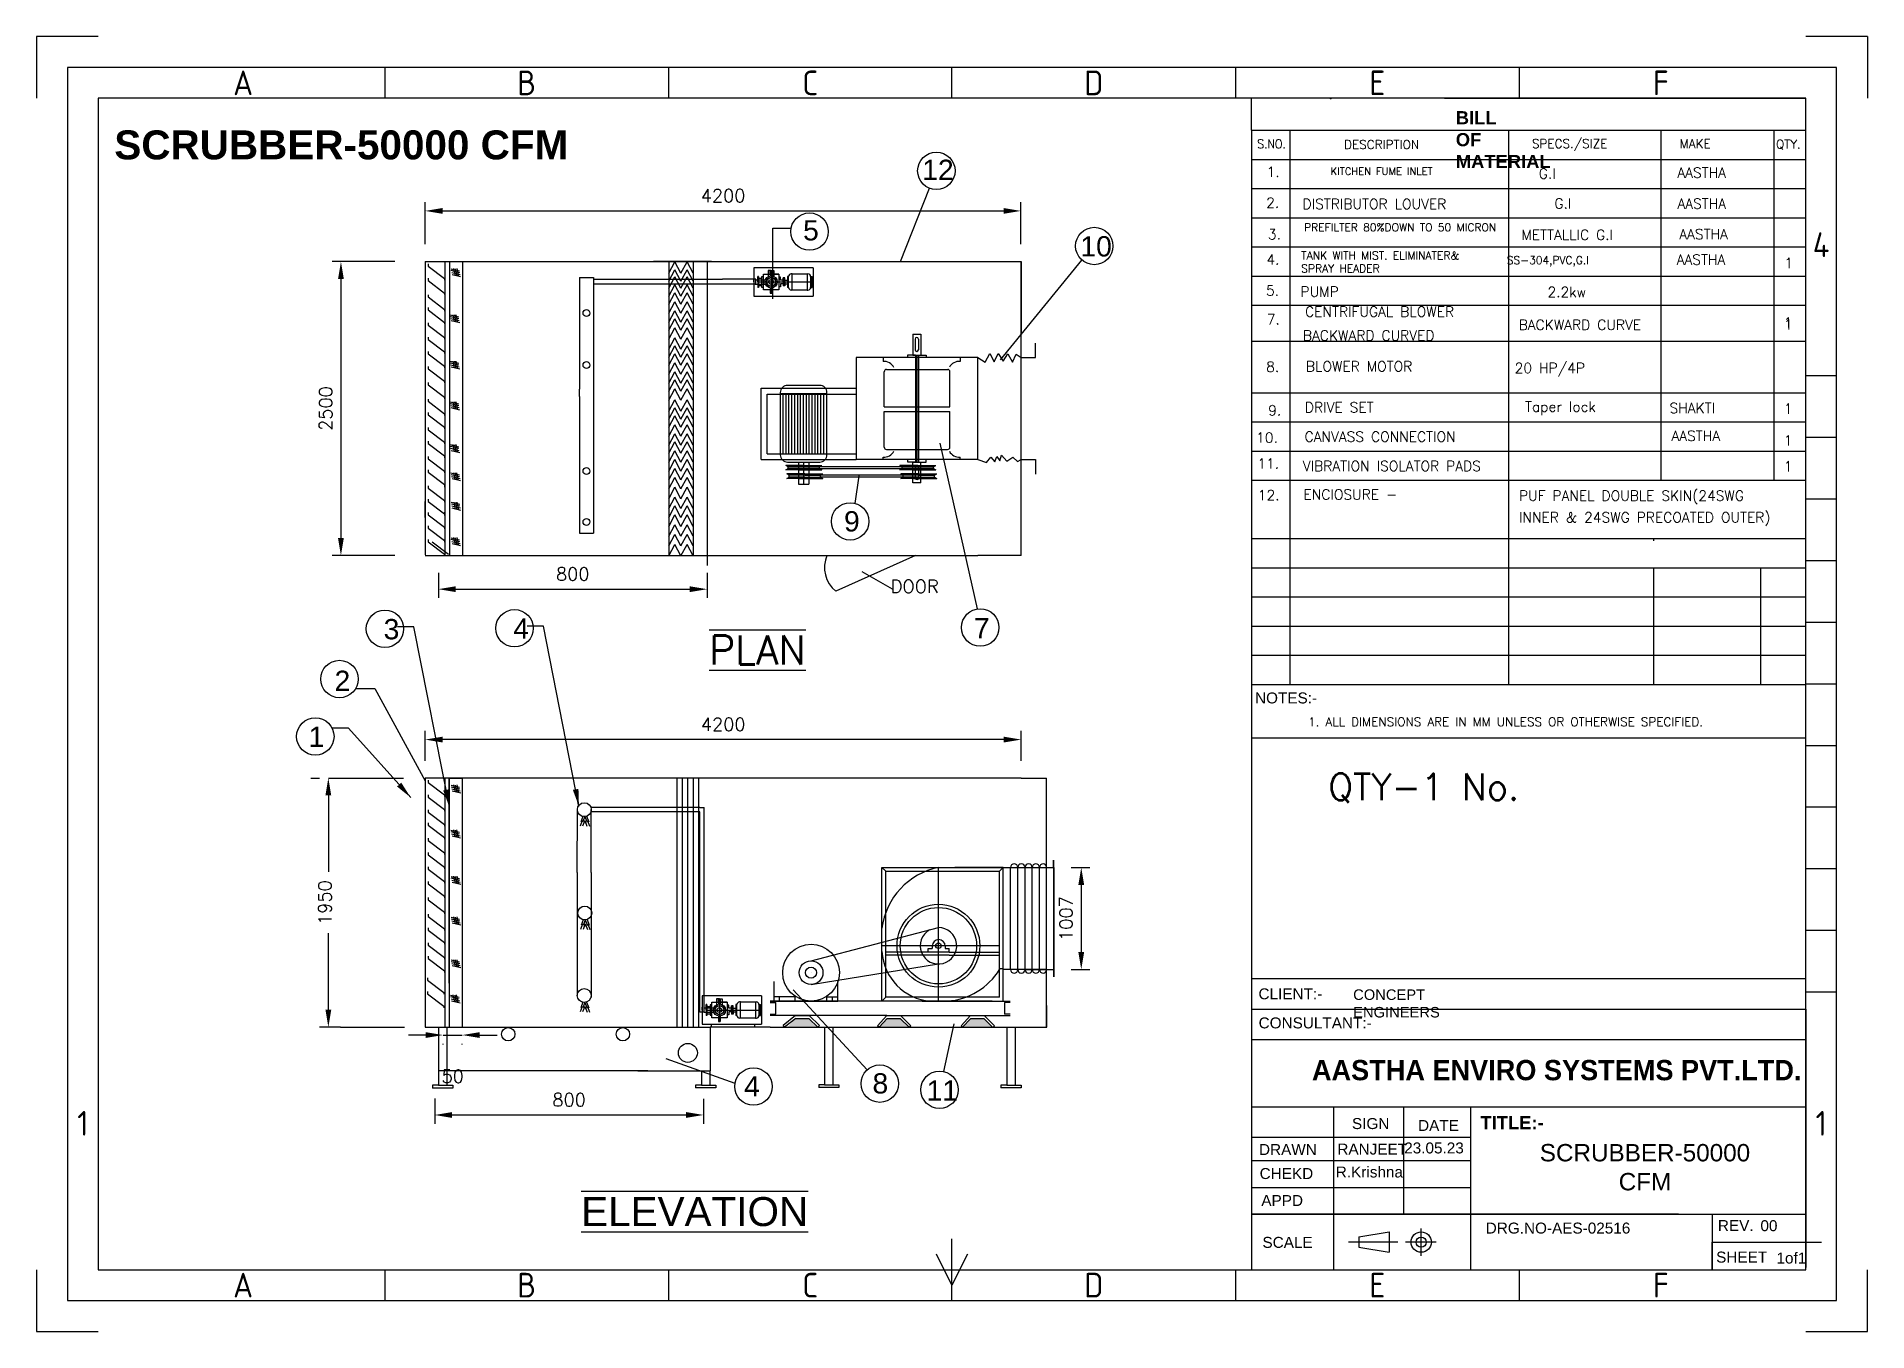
# Model space of a CAD drawing. Extents: x 40132 to 46456, y -234 to 4237.
import ezdxf
from ezdxf.enums import TextEntityAlignment as Align

# ---------------------------------------------------------------- set-up
doc = ezdxf.new("R2010")
doc.units = 0
doc.header["$LTSCALE"] = 5
doc.header["$PDMODE"] = 3
doc.layers.get('0').update_dxf_attribs({"linetype": 'CONTINUOUS'})
doc.layers.get('DEFPOINTS').update_dxf_attribs({"linetype": 'CONTINUOUS'})
doc.layers.add('TEXT', color=5, linetype='CONTINUOUS')
doc.styles.add('BAUHAUS', font='')
doc.styles.add('ISOCP', font='isocp.shx')
doc.styles.add('ROMANS', font='romans.shx', dxfattribs={"width": 0.85, "height": 75})
doc.styles.get("Standard").update_dxf_attribs({"font": 'romans.shx', "height": 45})
doc.styles.get('BAUHAUS').set_extended_font_data('Bauhaus Md BT', bold=True)
doc.dimstyles.get("Standard").update_dxf_attribs({"dimscale": 30, "dimtxt": 2, "dimasz": 1, "dimexe": 0.5, "dimexo": 0.5, "dimgap": 0.2, "dimtad": 1, "dimdec": 0, "dimdsep": 46, "dimtxsty": 'Standard', "dimcen": 2.5, "dimadec": 0, "dimazin": 0, "dimtfac": 1, "dimtdec": 0, "dimtmove": 2, "dimatfit": 3, "dimfxl": 1, "dimtolj": 1, "dimtzin": 0, "dimarcsym": 0})

msp = doc.modelspace()

# ---------------------------------------------------------------- texts
at = {"color": 0, "style": 'ISOCP'}
for s, p in [('A', (40845.3, 4077.1)), ('B', (41824.7, 4077.1)), ('C', (42804.1, 4077.1)), ('D', (43783.5, 4077.1)), ('E', (44762.9, 4077.1)), ('F', (45742.3, 4077.1)), ('4', (46295.9, 3518.2)), ('1', (40291.7, 484.1)), ('1', (46295.9, 484.1)), ('A', (40845.3, -74.8)), ('B', (41824.7, -74.8)), ('C', (42804.1, -74.8)), ('D', (43783.5, -74.8)), ('E', (44762.9, -74.8)), ('F', (45742.3, -74.8))]:
    msp.add_text(s, height=85.2, dxfattribs=at).set_placement(p, align=Align.MIDDLE)
at = {"color": 0, "width": 0.9}
msp.add_text('S.NO.', height=30.4, dxfattribs=at).set_placement((44348.2, 3851))
at = {"color": 0}
for s, height, p in [('DESCRIPTION', 30.399, (44648.1, 3848.9)), (' SPECS./SIZE', 30.399, (45276.1, 3852)), ('MAKE', 30.4, (45807.5, 3851.9)), ('QTY.', 30.4, (46139.8, 3850.2)), ('SS-304,PVC,G.I', 27, (45210.5, 3451.4)), ('%%U%%OPLAN', 100, (42454.8, 2068.7)), ('1. ALL DIMENSIONS ARE IN MM UNLESS OR OTHERWISE SPECIFIED.', 30.399, (44524.1, 1855.3)), ('QTY-1 No.', 91.2, (44593.2, 1600.5))]:
    msp.add_text(s, height=height, dxfattribs=at).set_placement(p)
at = {"color": 0, "ltscale": 150, "insert": (44600.2, 4023.8), "char_height": 2.366, "width": 1642.521, "attachment_point": 1, "style": 'ROMANS'}
msp.add_mtext('\\pt3450;ED ', dxfattribs=at)
at = {"color": 0}
for s, insert, char_height, width, attachment_point in [('{\\fArial|b1|i0|c0|p34;BILL OF MATERIAL}', (45033.9, 3979.4), 45.422, 0.382, 1), ('{\\fArial|b0|i0|c0|p34;12}', (43190.8, 3811.8), 70, 31.72, 1), ('{\\fArial|b0|i0|c0|p34;5}', (42779.4, 3602.9), 70, 31.72, 1), ('{\\fArial|b0|i0|c0|p34;10}', (43737.2, 3547.6), 70, 31.72, 1), ('{\\fArial|b0|i0|c0|p34;9}', (42920.8, 2598), 70, 31.72, 1), ('DOOR', (43082, 2338.2), 45, 232.878, 4), ('{\\fArial|b0|i0|c0|p34;3}', (41330.6, 2225.5), 70, 31.72, 1), ('{\\fArial|b0|i0|c0|p34;4}', (41778.3, 2227.4), 70, 31.72, 1), ('{\\fArial|b0|i0|c0|p34;7}', (43369.4, 2228.9), 70, 31.72, 1), ('{\\fArial|b0|i0|c0|p34;2}', (41161.1, 2047.2), 70, 31.72, 1), ('{\\fArial|b0|i0|c0|p34;NOTES:-}', (44340.5, 1971.9), 37.852, 0.382, 1), ('{\\fArial|b0|i0|c0|p34;1}', (41071.7, 1854.1), 70, 31.72, 1), ('{\\fArial|b0|i0|c0|p34;CLIENT:-}', (44352.5, 950.1), 37.852, 0.382, 1), ('{\\fArial|b0|i0|c0|p34;CONCEPT ENGINEERS}', (44679.5, 946.5), 36.374, 0.368, 1), ('{\\fArial|b0|i0|c0|p34;CONSULTANT:-}', (44352.9, 849.7), 37.852, 0.382, 1), ('{\\fArial|b0|i0|c0|p34;4}', (42575.6, 646.8), 70, 31.72, 1), ('{\\fArial|b0|i0|c0|p34;8}', (43019.2, 657.1), 70, 31.72, 1), ('{\\fArial|b0|i0|c0|p34;11}', (43205.9, 632.4), 70, 31.72, 1), ('{\\fArial|b1|i0|c0|p34;TITLE:-}', (45119.1, 509.1), 45.422, 0.382, 1), ('{\\fArial|b0|i0|c0|p34;SIGN}', (44675.3, 502.1), 37.852, 0.382, 1), ('{\\fArial|b0|i0|c0|p34;DATE}', (44903.7, 495.5), 37.852, 0.382, 1), ('{\\fArial|b0|i0|c0|p34;DRAWN}', (44354.2, 412.5), 37.852, 0.382, 1), ('{\\fArial|b0|i0|c0|p34;RANJEET}', (44624.9, 413.9), 37.852, 188.433, 1), ('{\\fArial|b0|i0|c0|p34;23.05.23}', (44855.8, 417.9), 37.852, 0.382, 1), ('{\\fArial|b0|i0|c0|p34;SCRUBBER-50000 CFM}', (45687.4, 412.6), 60, 0.382, 2), ('{\\fArial|b0|i0|c0|p34;CHEKD}', (44356.4, 329.5), 37.852, 0.382, 1), ('{\\fArial|b0|i0|c0|p34;R.Krishna}', (44619.4, 334.9), 37.852, 0.382, 1), ('{\\fArial|b0|i0|c0|p34;\\L\\OELEVATION}', (42405, 178.6), 100, 1415.12, 5), ('{\\fArial|b0|i0|c0|p34;APPD}', (44362.3, 236.4), 37.852, 0.382, 1), ('{\\fArial|b0|i0|c0|p34;DRG.NO-AES-02516}', (45137.3, 141.2), 37.852, 0.382, 1), ('{\\fArial|b0|i0|c0|p34;REV.}', (45939.2, 150), 37.852, 0.382, 1), ('{\\fArial|b0|i0|c0|p34;  00}', (46086.2, 149.5), 37.852, 0.382, 1), ('{\\fArial|b0|i0|c0|p34;SCALE}', (44366.2, 91.8), 37.852, 0.382, 1), ('{\\fArial|b0|i0|c0|p34;SHEET\\Fromans|c0; }', (45933.2, 41), 37.852, 0.382, 1), ('{\\fArial|b0|i0|c0|p34;1of1 }', (46141.6, 37.8), 37.852, 0.382, 1)]:
    msp.add_mtext(s, dxfattribs=dict(at, insert=insert, char_height=char_height, width=width, attachment_point=attachment_point))
at = {"color": 0, "insert": (41184.4, 3912.9), "char_height": 100, "attachment_point": 2}
msp.add_mtext('{\\fArial|b1|i0|c0|p34;SCRUBBER-50000 CFM}', dxfattribs=at)
at = {"color": 0, "char_height": 27, "attachment_point": 1}
for s, insert in [('PREFILTER 80%DOWN TO 50 MICRON', (44510.4, 3591.6)), ('TANK WITH MIST. ELIMINATER& SPRAY HEADER', (44500.3, 3494.5))]:
    msp.add_mtext_dynamic_manual_height_columns(s, width=731.082, gutter_width=225, heights=[0], dxfattribs=dict(at, insert=insert))
at = {"color": 0, "insert": (45382.6, 667.3), "char_height": 70.025, "width": 1595.657, "attachment_point": 5, "style": 'BAUHAUS'}
msp.add_mtext('AASTHA ENVIRO SYSTEMS PVT.LTD.', dxfattribs=at)
at = {"layer": 'TEXT', "color": 0}
for s, height, p in [('1.', 35, (44380.4, 3752.4)), (' KITCHEN FUME INLET ', 25.2, (44584.6, 3759.1)), (' G.I', 35, (45296.7, 3746.2)), ('AASTHA', 35, (45799.3, 3749.6)), ('2.', 35, (44379.1, 3645.6)), ('DISTRIBUTOR LOUVER', 35, (44504.7, 3641.2)), ('G.I', 35, (45374.7, 3643.2)), ('AASTHA', 35, (45799.6, 3642.5)), ('3.', 35, (44385, 3536.5)), ('METTALLIC G.I', 35, (45260.6, 3534.9)), ('AASTHA', 35, (45805.8, 3537.3)), ('4.', 35, (44379.9, 3449.7)), ('AASTHA', 35, (45796.7, 3449.2)), ('1', 35, (46168.4, 3437.4)), ('5.', 35, (44378.5, 3342.4)), ('PUMP', 35, (44497.6, 3338.4)), ('2.2kw', 35, (45350.8, 3337.2)), ('CENTRIFUGAL BLOWER ', 35, (44513.5, 3269.6)), ('7.', 35, (44381, 3242.8)), ('BACKWARD CURVE ', 35, (45251, 3223.9)), ('1', 35, (46167.1, 3231.9)), ('1', 35, (46167.8, 3225.1)), ('BACKWARD CURVED ', 35, (44505.8, 3187.2)), ('8.', 35, (44379, 3079.1)), ('BLOWER MOTOR', 35, (44516.3, 3080.6)), ('20 HP/4P ', 35, (45237.4, 3074.8)), ('DRIVE SET', 35, (44512.8, 2939.2)), ('Taper lock ', 35, (45273.1, 2941.3)), ('9.', 35, (44386.1, 2928.5)), ('SHAKTI  ', 35, (45772.1, 2936.6)), ('1', 35, (46166.8, 2934.4)), ('10.', 35, (44344.5, 2834.6)), ('CANVASS CONNECTION', 35, (44511.5, 2837.8)), ('AASTHA', 35, (45778.9, 2840.4)), ('1', 35, (46166.2, 2824.8)), ('11.', 35, (44348.8, 2745.2)), ('VIBRATION ISOLATOR PADS', 35, (44505.6, 2736.4)), ('1', 35, (46166.1, 2735.4)), ('12.', 35, (44350.1, 2635.6)), ('ENCIOSURE -', 35, (44508, 2638)), ('PUF PANEL DOUBLE SKIN(24SWG ', 35, (45252.3, 2634)), ('INNER & 24SWG PRECOATED OUTER) ', 35, (45252.3, 2559.1))]:
    msp.add_text(s, height=height, dxfattribs=at).set_placement(p)

# ---------------------------------------------------------------- blocks, each defined once
blk = doc.blocks.new('*D42')
at = {"color": 0, "lineweight": -2, "transparency": 16777216}
for p, q in [((41079.7, 1676.4), (41109.7, 1676.4)), ((41139.7, 1616.4), (41139.7, 1352.5)), ((41139.7, 876.4), (41139.7, 1140.4)), ((41181.1, 816.4), (41109.7, 816.4))]:
    blk.add_line(p, q, dxfattribs=at)
at = {"color": 0, "transparency": 16777216}
for points in [[(41129.7, 1616.4), (41149.7, 1616.4), (41139.7, 1676.4)], [(41129.7, 876.4), (41149.7, 876.4), (41139.7, 816.4)]]:
    blk.add_solid(points, dxfattribs=at)
at = {"layer": 'DEFPOINTS', "color": 0, "transparency": 16777216}
for p in [(41139.7, 1676.4), (41139.7, 1676.4), (41241.1, 816.4)]:
    blk.add_point(p, dxfattribs=at)
at = {"color": 0, "transparency": 16777216, "insert": (41127.7, 1246.4), "char_height": 45, "attachment_point": 5, "rotation": 90}
blk.add_mtext('\\A1;1950', dxfattribs=at)
blk = doc.blocks.new('*D43')
at = {"color": 0, "lineweight": -2, "transparency": 16777216}
for p, q in [((41369, 3459.8), (41153.2, 3459.8)), ((41183.2, 3399.8), (41183.2, 2504.9)), ((41369, 2444.9), (41153.2, 2444.9))]:
    blk.add_line(p, q, dxfattribs=at)
at = {"color": 0, "transparency": 16777216}
for points in [[(41173.2, 3399.8), (41193.2, 3399.8), (41183.2, 3459.8)], [(41173.2, 2504.9), (41193.2, 2504.9), (41183.2, 2444.9)]]:
    blk.add_solid(points, dxfattribs=at)
at = {"layer": 'DEFPOINTS', "color": 0, "transparency": 16777216}
for p in [(41429, 3459.8), (41183.2, 2444.9), (41429, 2444.9)]:
    blk.add_point(p, dxfattribs=at)
at = {"color": 0, "transparency": 16777216, "insert": (41130.7, 2952.4), "char_height": 45, "attachment_point": 5, "rotation": 90}
blk.add_mtext('\\A1;2500', dxfattribs=at)
blk = doc.blocks.new('*D44')
at = {"color": 0, "lineweight": -2, "transparency": 16777216}
for p, q in [((41474.3, 3519.8), (41474.3, 3664.9)), ((41534.3, 3634.9), (43471.9, 3634.9)), ((43531.9, 3519.8), (43531.9, 3664.9))]:
    blk.add_line(p, q, dxfattribs=at)
at = {"color": 0, "transparency": 16777216}
for points in [[(41534.3, 3644.9), (41534.3, 3624.9), (41474.3, 3634.9)], [(43471.9, 3644.9), (43471.9, 3624.9), (43531.9, 3634.9)]]:
    blk.add_solid(points, dxfattribs=at)
at = {"layer": 'DEFPOINTS', "color": 0, "transparency": 16777216}
for p in [(43531.9, 3634.9), (41474.3, 3459.8), (43531.9, 3459.8)]:
    blk.add_point(p, dxfattribs=at)
at = {"color": 0, "transparency": 16777216, "insert": (42503.1, 3687.4), "char_height": 45, "attachment_point": 5}
blk.add_mtext('\\A1;4200', dxfattribs=at)
blk = doc.blocks.new('*D45')
at = {"color": 0, "lineweight": -2, "transparency": 16777216}
for p, q in [((41519.6, 2384.9), (41519.6, 2298.6)), ((42448.2, 2384.8), (42448.2, 2298.6)), ((41579.6, 2328.6), (42388.2, 2328.6))]:
    blk.add_line(p, q, dxfattribs=at)
at = {"color": 0, "transparency": 16777216}
for points in [[(41579.6, 2338.6), (41579.6, 2318.6), (41519.6, 2328.6)], [(42388.2, 2338.6), (42388.2, 2318.6), (42448.2, 2328.6)]]:
    blk.add_solid(points, dxfattribs=at)
at = {"layer": 'DEFPOINTS', "color": 0, "transparency": 16777216}
for p in [(41519.6, 2444.9), (42448.2, 2444.8), (42448.2, 2328.6)]:
    blk.add_point(p, dxfattribs=at)
at = {"color": 0, "transparency": 16777216, "insert": (41983.9, 2381.1), "char_height": 45, "attachment_point": 5}
blk.add_mtext('\\A1;800', dxfattribs=at)
blk = doc.blocks.new('*D46')
at = {"color": 0, "lineweight": -2, "transparency": 16777216}
for p, q in [((41476, 788.8), (41416, 788.8)), ((41536, 788.8), (41602.3, 788.8)), ((41536, 756.4), (41536, 758.8)), ((41602.3, 756.4), (41602.3, 758.8)), ((41662.3, 788.8), (41722.3, 788.8))]:
    blk.add_line(p, q, dxfattribs=at)
at = {"color": 0, "transparency": 16777216}
for points in [[(41476, 798.8), (41476, 778.8), (41536, 788.8)], [(41662.3, 798.8), (41662.3, 778.8), (41602.3, 788.8)]]:
    blk.add_solid(points, dxfattribs=at)
at = {"layer": 'DEFPOINTS', "color": 0, "transparency": 16777216}
for p in [(41536, 816.4), (41602.3, 816.4), (41602.3, 788.8)]:
    blk.add_point(p, dxfattribs=at)
at = {"color": 0, "transparency": 16777216, "insert": (41569.2, 646.3), "char_height": 45, "attachment_point": 5}
blk.add_mtext('\\A1;50', dxfattribs=at)
blk = doc.blocks.new('*D49')
at = {"color": 0, "lineweight": -2, "transparency": 16777216}
for p, q in [((41474.3, 1736.4), (41474.3, 1839.2)), ((43532.8, 1736.4), (43532.8, 1839.2)), ((43472.8, 1809.2), (41534.3, 1809.2))]:
    blk.add_line(p, q, dxfattribs=at)
at = {"color": 0, "transparency": 16777216}
for points in [[(41534.3, 1819.2), (41534.3, 1799.2), (41474.3, 1809.2)], [(43472.8, 1819.2), (43472.8, 1799.2), (43532.8, 1809.2)]]:
    blk.add_solid(points, dxfattribs=at)
at = {"layer": 'DEFPOINTS', "color": 0, "transparency": 16777216}
for p in [(41474.3, 1809.2), (41474.3, 1676.4), (43532.8, 1676.4)]:
    blk.add_point(p, dxfattribs=at)
at = {"color": 0, "transparency": 16777216, "insert": (42503.5, 1861.7), "char_height": 45, "attachment_point": 5}
blk.add_mtext('\\A1;4200', dxfattribs=at)
blk = doc.blocks.new('*D50')
at = {"color": 0, "lineweight": -2, "transparency": 16777216}
for p, q in [((41507, 569.2), (41507, 482.8)), ((41567, 512.8), (42375.6, 512.8)), ((42435.6, 569), (42435.6, 482.8))]:
    blk.add_line(p, q, dxfattribs=at)
at = {"color": 0, "transparency": 16777216}
for points in [[(41567, 522.8), (41567, 502.8), (41507, 512.8)], [(42375.6, 522.8), (42375.6, 502.8), (42435.6, 512.8)]]:
    blk.add_solid(points, dxfattribs=at)
at = {"layer": 'DEFPOINTS', "color": 0, "transparency": 16777216}
for p in [(41507, 629.2), (42435.6, 629), (42435.6, 512.8)]:
    blk.add_point(p, dxfattribs=at)
at = {"color": 0, "transparency": 16777216, "insert": (41971.3, 565.3), "char_height": 45, "attachment_point": 5}
blk.add_mtext('\\A1;800', dxfattribs=at)
blk = doc.blocks.new('*D51')
at = {"color": 0, "lineweight": -2, "transparency": 16777216}
for p, q in [((43706, 1367.3), (43770.2, 1367.3)), ((43740.2, 1307.3), (43740.2, 1075.3)), ((43706, 1015.3), (43770.2, 1015.3))]:
    blk.add_line(p, q, dxfattribs=at)
at = {"color": 0, "transparency": 16777216}
for points in [[(43730.2, 1307.3), (43750.2, 1307.3), (43740.2, 1367.3)], [(43730.2, 1075.3), (43750.2, 1075.3), (43740.2, 1015.3)]]:
    blk.add_solid(points, dxfattribs=at)
at = {"layer": 'DEFPOINTS', "color": 0, "transparency": 16777216}
for p in [(43646, 1367.3), (43646, 1015.3), (43740.2, 1015.3)]:
    blk.add_point(p, dxfattribs=at)
at = {"color": 0, "transparency": 16777216, "insert": (43687.7, 1191.3), "char_height": 45, "attachment_point": 5, "rotation": 90}
blk.add_mtext('\\A1;1007', dxfattribs=at)

# ---------------------------------------------------------------- dimensions: what is measured, and where the dimension line sits
at = {"color": 0}
for base, p1, p2, text, picture, middle in [((43531.9, 3634.9), (41474.3, 3459.8), (43531.9, 3459.8), '4200', '*D44', (42503.1, 3687.4)), ((42448.2, 2328.6), (41519.6, 2444.9), (42448.2, 2444.8), '800', '*D45', (41983.9, 2381.1)), ((41474.3, 1809.2), (43532.8, 1676.4), (41474.3, 1676.4), '4200', '*D49', (42503.5, 1861.7)), ((41602.3, 788.8), (41536, 816.4), (41602.3, 816.4), '50', '*D46', (41569.2, 646.3)), ((42435.6, 512.8), (41507, 629.2), (42435.6, 629), '800', '*D50', (41971.3, 565.3))]:
    dim = msp.add_linear_dim(base=base, p1=p1, p2=p2, text=text, dimstyle='Standard', override={"dimtxt": 150, "dimasz": 2, "dimexe": 1, "dimexo": 2, "dimgap": 1, "dimcen": 2}, dxfattribs=at)
    dim.commit()
    dim.dimension.update_dxf_attribs({"geometry": picture, "text_midpoint": middle})
for base, p1, p2, text, picture, middle in [((41183.2, 2444.9), (41429, 3459.8), (41429, 2444.9), '2500', '*D43', (41130.7, 2952.4)), ((43740.2, 1015.3), (43646, 1367.3), (43646, 1015.3), '1007', '*D51', (43687.7, 1191.3))]:
    dim = msp.add_linear_dim(base=base, p1=p1, p2=p2, angle=90, text=text, dimstyle='Standard', override={"dimtxt": 150, "dimasz": 2, "dimexe": 1, "dimexo": 2, "dimgap": 1, "dimcen": 2}, dxfattribs=at)
    dim.commit()
    dim.dimension.update_dxf_attribs({"geometry": picture, "text_midpoint": middle})
dim = msp.add_linear_dim(base=(41139.7, 1676.4), p1=(41241.1, 816.4), p2=(41139.7, 1676.4), angle=90, text='1950', dimstyle='Standard', override={"dimtxt": 150, "dimasz": 2, "dimexe": 1, "dimexo": 2, "dimgap": 1, "dimcen": 2}, dxfattribs=at)
dim.commit()
dim.dimension.update_dxf_attribs({"geometry": '*D42', "text_midpoint": (41127.7, 1246.4), "dimtype": 160})

# ---------------------------------------------------------------- hatches: boundary and pattern name
h = msp.add_hatch(color=0)
h.paths.add_polyline_path([(43403.7, 845.8), (43358.4, 845.8), (43330.1, 815.6), (43434.7, 815.6)])
h.paths.add_polyline_path([(43115.3, 845.8), (43070, 845.8), (43041.7, 815.6), (43146.3, 815.6)])
h.paths.add_polyline_path([(42799.3, 846.4), (42754, 846.4), (42725.7, 816.3), (42725.6, 815.6), (42830.9, 815.6)])

# ---------------------------------------------------------------- linework, layer by layer
at = {"color": 0}
for p, q in [((40132, 4236.8), (40132, 4023.8)), ((40345, 4236.8), (40132, 4236.8)), ((46455.6, 4236.8), (46242.7, 4236.8)), ((46455.6, 4236.8), (46455.6, 4023.8)), ((41335, 4130.3), (41335, 4023.8)), ((42314.4, 4130.3), (42314.4, 4023.8)), ((43293.8, 4023.8), (43293.8, 4130.3)), ((44273.2, 4130.3), (44273.2, 4023.8)), ((45252.6, 4130.3), (45252.6, 4023.8)), ((44328.6, 3913.3), (44328.6, 4023.8)), ((44328.6, 3913.3), (46242.7, 3913.3)), ((44328.6, 3913.3), (44328.6, -21.5)), ((44460.6, 3913.3), (44460.6, 1999.8)), ((45215.5, 3913.3), (45215.5, 1999.8)), ((45742.5, 3912), (45742.5, 2703.5)), ((46132.8, 3912.8), (46132.8, 2704.3)), ((44328.6, 3812.6), (46242.7, 3812.6)), ((43116, 3459.8), (43216.1, 3713.1)), ((44328.6, 3711.9), (46242.7, 3711.9)), ((44328.6, 3611.2), (46242.7, 3611.2)), ((42674.6, 3331.6), (42674.6, 3574.8)), ((42674.6, 3574.8), (42738.1, 3574.8)), ((44328.6, 3510.5), (46242.7, 3510.5)), ((42162.8, 3459.8), (42512.3, 3459.8)), ((42462.8, 3459.8), (42262.8, 3459.8)), ((42512.3, 3459.8), (43532.8, 3459.8)), ((42668.9, 3428.6), (42658.9, 3428.6)), ((42658.9, 3428.6), (42658.9, 3408)), ((42665.9, 3416.6), (42665.9, 3428.6)), ((42665.9, 3428.6), (42671.9, 3428.6)), ((42665.9, 3416.6), (42665.9, 3410.4)), ((42665.9, 3416.6), (42665.9, 3410.4)), ((42668.9, 3428.6), (42668.9, 3350.6)), ((42668.9, 3428.6), (42678.9, 3428.6)), ((42671.9, 3428.6), (42671.9, 3416.6)), ((42695.4, 3416.6), (42671.9, 3416.6)), ((42671.9, 3416.6), (42671.9, 3410.4)), ((42678.9, 3428.6), (42678.9, 3408)), ((42741.4, 3417.6), (42738.4, 3417.6)), ((42793.4, 3417.6), (42796.4, 3417.6)), ((43532.8, 2444.8), (43532.8, 3459.8)), ((43532.8, 3459.8), (43532.8, 3209.8)), ((42615.8, 3382.1), (42055.3, 3382.1)), ((42615.8, 3399.6), (42500.9, 3399.6)), ((42609.5, 3397.1), (42609.5, 3399)), ((42609.5, 3389.6), (42609.5, 3397.1)), ((42609.5, 3389.6), (42609.5, 3380)), ((42615.8, 3379.8), (42615.8, 3399.6)), ((42615.8, 3397.1), (42649.3, 3397.1)), ((42615.8, 3382.1), (42649.3, 3382.1)), ((42623.4, 3389.6), (42623.4, 3408.6)), ((42625.4, 3408.6), (42623.4, 3408.6)), ((42623.4, 3407.1), (42623.4, 3372.1)), ((42623.4, 3389.6), (42623.4, 3370.6)), ((42625.4, 3370.6), (42623.4, 3370.6)), ((42624.4, 3389.6), (42624.4, 3408.6)), ((42624.4, 3407.1), (42624.4, 3372.1)), ((42624.4, 3389.6), (42624.4, 3370.6)), ((42625.4, 3389.6), (42625.4, 3408.6)), ((42625.4, 3407.1), (42625.4, 3372.1)), ((42625.4, 3389.6), (42625.4, 3402.1)), ((42625.4, 3402.1), (42636.4, 3402.1)), ((42625.4, 3389.6), (42625.4, 3370.6)), ((42625.4, 3377.1), (42636.4, 3377.1)), ((42642.4, 3407.1), (42636.4, 3407.1)), ((42636.4, 3407.1), (42636.4, 3372.1)), ((42636.4, 3372.1), (42642.4, 3372.1)), ((42642.4, 3389.6), (42642.4, 3407.1)), ((42642.4, 3362.6), (42642.4, 3389.6)), ((42647.9, 3389.6), (42695.4, 3389.6)), ((42665.9, 3368.8), (42665.9, 3350.6)), ((42665.9, 3368.8), (42665.9, 3350.6)), ((42665.9, 3362.6), (42665.9, 3350.6)), ((42671.9, 3368.8), (42671.9, 3350.6)), ((42701.4, 3406.6), (42695.4, 3406.6)), ((42695.4, 3406.6), (42695.4, 3372.6)), ((42701.4, 3372.6), (42695.4, 3372.6)), ((42701.4, 3395.6), (42701.4, 3406.6)), ((42704.4, 3395.6), (42701.4, 3395.6)), ((42704.4, 3383.6), (42701.4, 3383.6)), ((42701.4, 3383.6), (42701.4, 3372.6)), ((42710.4, 3395.6), (42704.4, 3395.6)), ((42710.4, 3383.6), (42704.4, 3383.6)), ((42710.4, 3389.6), (42710.4, 3403.6)), ((42716.4, 3403.6), (42710.4, 3403.6)), ((42710.4, 3389.6), (42710.4, 3375.6)), ((42716.4, 3375.6), (42710.4, 3375.6)), ((42713.4, 3389.6), (42713.4, 3403.6)), ((42713.4, 3389.6), (42713.4, 3395.6)), ((42713.4, 3389.6), (42713.4, 3375.6)), ((42716.4, 3389.6), (42716.4, 3403.6)), ((42716.4, 3389.6), (42716.4, 3395.6)), ((42716.4, 3395.6), (42725.4, 3395.6)), ((42716.4, 3389.6), (42716.4, 3383.6)), ((42716.4, 3389.6), (42716.4, 3375.6)), ((42716.4, 3383.6), (42725.4, 3383.6)), ((42729.4, 3408.6), (42725.4, 3408.6)), ((42725.4, 3408.6), (42725.4, 3370.6)), ((42729.4, 3370.6), (42725.4, 3370.6)), ((42729.4, 3370.6), (42729.4, 3408.6)), ((42741.4, 3361.6), (42738.4, 3361.6)), ((42793.4, 3361.6), (42796.4, 3361.6)), ((42805.4, 3408.6), (42805.4, 3370.6)), ((42805.4, 3408.6), (42810.4, 3408.6)), ((42805.4, 3370.6), (42810.4, 3370.6)), ((42810.4, 3370.6), (42810.4, 3408.6)), ((44328.6, 3409.8), (46242.7, 3409.8)), ((42665.9, 3350.6), (42671.9, 3350.6)), ((44328.6, 3309), (46242.7, 3309)), ((43158.6, 3209.3), (43186.6, 3209.3)), ((43158.6, 3209.3), (43158.6, 3137.3)), ((43166.6, 3192.3), (43166.6, 3155.3)), ((43177.6, 3192.3), (43177.6, 3155.3)), ((43186.6, 3209.3), (43186.6, 3137.3)), ((43186.6, 3209.3), (43186.6, 3192.3)), ((43582.8, 3128.3), (43582.8, 3178.3)), ((44329, 3185.1), (46243.1, 3185.1)), ((43382.8, 3128.3), (42962.8, 3128.3)), ((42962.8, 3128.3), (42962.8, 2776.3)), ((43167.7, 3137.2), (43140.5, 3137.2)), ((43140.5, 3137.2), (43140.5, 3128.2)), ((43158.6, 3137.3), (43140.6, 3137.3)), ((43140.6, 3137.3), (43140.6, 3128.3)), ((43158.6, 3137.3), (43186.6, 3137.3)), ((43167.7, 3137.3), (43167.7, 2767.2)), ((43167.7, 3137.2), (43204.5, 3137.2)), ((43167.8, 3137.4), (43167.8, 2767.3)), ((43172.7, 3137.3), (43172.7, 2767.2)), ((43172.8, 3137.4), (43172.8, 2767.3)), ((43177.7, 3137.3), (43177.7, 2767.2)), ((43177.8, 3137.4), (43177.8, 2767.3)), ((43186.6, 3137.3), (43204.6, 3137.3)), ((43186.6, 3137.3), (43186.6, 3137.3)), ((43204.5, 3137.2), (43204.5, 3128.2)), ((43204.6, 3137.3), (43204.6, 3128.3)), ((43382.8, 2776.3), (43382.8, 3128.3)), ((43382.8, 3128.3), (43408.5, 3112.1)), ((43408.5, 3112.1), (43424.5, 3142.9)), ((43424.5, 3142.9), (43439.4, 3114.2)), ((43439.4, 3114.2), (43453.2, 3142.9)), ((43453.2, 3142.9), (43470.2, 3116.3)), ((43470.2, 3116.3), (43487.2, 3140.8)), ((43487.2, 3140.8), (43503.1, 3113.1)), ((43503.1, 3113.1), (43515.9, 3139.7)), ((43515.9, 3139.7), (43532.8, 3128.3)), ((43532.8, 3128.3), (43582.8, 3128.3)), ((46349.2, 3065.7), (46242.7, 3065.7)), ((46349.2, 936.6), (46349.2, 3065.7)), ((42006.9, 2993.7), (42006.9, 3018.8)), ((42700.8, 3003.4), (42861.8, 3003.4)), ((42710.8, 2796.4), (42710.8, 3003.4)), ((42720.8, 2796.4), (42720.8, 3003.4)), ((42730.8, 2796.4), (42730.8, 3003.4)), ((42740.8, 2796.4), (42740.8, 3003.4)), ((42750.8, 2796.4), (42750.8, 3003.4)), ((42760.8, 2796.4), (42760.8, 3003.4)), ((42770.8, 2796.4), (42770.8, 3003.4)), ((42780.8, 2796.4), (42780.8, 3003.4)), ((42861.8, 3003.4), (42781.3, 3003.4)), ((42790.8, 2796.4), (42790.8, 3003.4)), ((42800.8, 2796.4), (42800.8, 3003.4)), ((42810.8, 2796.4), (42810.8, 3003.4)), ((42820.8, 2796.4), (42820.8, 3003.4)), ((42830.8, 2796.4), (42830.8, 3003.4)), ((42840.8, 2796.4), (42840.8, 3003.4)), ((42850.8, 2796.4), (42850.8, 3003.4)), ((44328.6, 3006.9), (46242.7, 3006.9)), ((42006.9, 2942.6), (42006.9, 2917.5)), ((44328.6, 2906.2), (46242.7, 2906.2)), ((46349.2, 2852.8), (46242.7, 2852.8)), ((42654.9, 2796.3), (42962.8, 2796.3)), ((42700.8, 2796.4), (42710.8, 2796.4)), ((43413.5, 2766.4), (43428.2, 2784.5)), ((43428.2, 2784.5), (43441.2, 2768.9)), ((43441.2, 2768.9), (43448.7, 2787)), ((43448.7, 2787), (43459.6, 2771.4)), ((43459.6, 2771.4), (43465.1, 2791.6)), ((43465.1, 2791.6), (43482.7, 2771)), ((43482.7, 2771), (43503.7, 2784.9)), ((43503.7, 2784.9), (43519.7, 2769.7)), ((44328.6, 2805.5), (46242.7, 2805.5)), ((42634.9, 2776.3), (42962.8, 2776.3)), ((42782.2, 2756.2), (42720.2, 2756.2)), ((42728.2, 2751.2), (42720.2, 2756.2)), ((42720.2, 2740.2), (42728.2, 2745.2)), ((42782.2, 2740.2), (42720.2, 2740.2)), ((42785.5, 2726.9), (42723.5, 2726.9)), ((42731.5, 2721.9), (42723.5, 2726.9)), ((43229.9, 2751.2), (42727.9, 2751.2)), ((42782.2, 2751.2), (42728.2, 2751.2)), ((42728.2, 2745.2), (42728.2, 2751.2)), ((42728.2, 2745.2), (42728.2, 2751.2)), ((42782.2, 2745.2), (42728.2, 2745.2)), ((42782.2, 2745.2), (42728.2, 2745.2)), ((43233.6, 2721.9), (42731.5, 2721.9)), ((42785.5, 2721.9), (42731.5, 2721.9)), ((42731.5, 2715.9), (42731.5, 2721.9)), ((42731.5, 2715.9), (42731.5, 2721.9)), ((42763.3, 2767.4), (42763.3, 2691.4)), ((42764.2, 2740.2), (42800.2, 2740.2)), ((42781.3, 2767.4), (42781.3, 2717.5)), ((42781.3, 2767.4), (42781.3, 2691.4)), ((42782.2, 2756.2), (42844.2, 2756.2)), ((42782.2, 2751.2), (42836.2, 2751.2)), ((42782.2, 2745.2), (42836.2, 2745.2)), ((42782.2, 2745.2), (42836.2, 2745.2)), ((42782.2, 2740.2), (42844.2, 2740.2)), ((42785.5, 2726.9), (42847.5, 2726.9)), ((42785.5, 2721.9), (42839.5, 2721.9)), ((42799.3, 2767.4), (42799.3, 2691.4)), ((42836.2, 2751.2), (42844.2, 2756.2)), ((42836.2, 2745.2), (42836.2, 2751.2)), ((42836.2, 2745.2), (42844.2, 2740.2)), ((42836.2, 2745.2), (43121.9, 2745.2)), ((42839.5, 2721.9), (42847.5, 2726.9)), ((42839.5, 2715.9), (42839.5, 2721.9)), ((43382.8, 2776.3), (42962.8, 2776.3)), ((43175.9, 2756.2), (43113.9, 2756.2)), ((43121.9, 2751.2), (43113.9, 2756.2)), ((43113.9, 2740.2), (43121.9, 2745.2)), ((43175.9, 2740.2), (43113.9, 2740.2)), ((43179.5, 2726.9), (43117.5, 2726.9)), ((43125.5, 2721.9), (43117.5, 2726.9)), ((43175.9, 2751.2), (43121.9, 2751.2)), ((43121.9, 2745.2), (43121.9, 2751.2)), ((43121.9, 2745.2), (43121.9, 2751.2)), ((43175.9, 2745.2), (43121.9, 2745.2)), ((43175.9, 2745.2), (43121.9, 2745.2)), ((43179.5, 2721.9), (43125.5, 2721.9)), ((43125.5, 2715.9), (43125.5, 2721.9)), ((43125.5, 2715.9), (43125.5, 2721.9)), ((43140.7, 2767.3), (43140.7, 2776.3)), ((43140.7, 2767.2), (43140.7, 2776.2)), ((43158.7, 2767.3), (43140.7, 2767.3)), ((43172.7, 2767.2), (43140.7, 2767.2)), ((43157.9, 2740.2), (43193.9, 2740.2)), ((43158.7, 2695.3), (43158.7, 2767.3)), ((43158.7, 2767.3), (43186.7, 2767.3)), ((43167.7, 2712.3), (43167.7, 2749.3)), ((43172.7, 2767.2), (43204.7, 2767.2)), ((43175.9, 2756.2), (43237.9, 2756.2)), ((43175.9, 2751.2), (43229.9, 2751.2)), ((43175.9, 2745.2), (43229.9, 2745.2)), ((43175.9, 2745.2), (43229.9, 2745.2)), ((43175.9, 2740.2), (43237.9, 2740.2)), ((43178.7, 2712.3), (43178.7, 2749.3)), ((43179.5, 2726.9), (43241.5, 2726.9)), ((43179.5, 2721.9), (43233.5, 2721.9)), ((43186.7, 2695.3), (43186.7, 2767.3)), ((43186.7, 2767.3), (43204.7, 2767.3)), ((43204.7, 2767.3), (43204.7, 2776.3)), ((43204.7, 2767.2), (43204.7, 2776.2)), ((43229.9, 2751.2), (43237.9, 2756.2)), ((43229.9, 2745.2), (43229.9, 2751.2)), ((43229.9, 2745.2), (43237.9, 2740.2)), ((43233.5, 2721.9), (43241.5, 2726.9)), ((43233.5, 2715.9), (43233.5, 2721.9)), ((43382.8, 2776.3), (43413.5, 2766.4)), ((43519.7, 2769.7), (43532.8, 2776.3)), ((43532.8, 2776.3), (43582.8, 2776.3)), ((43582.8, 2776.3), (43582.8, 2726.3)), ((42723.5, 2710.9), (42731.5, 2715.9)), ((42785.5, 2710.9), (42723.5, 2710.9)), ((42785.5, 2715.9), (42731.5, 2715.9)), ((42785.5, 2715.9), (42731.5, 2715.9)), ((42763.3, 2691.4), (42799.3, 2691.4)), ((42767.5, 2710.9), (42803.5, 2710.9)), ((42785.5, 2715.9), (42839.5, 2715.9)), ((42785.5, 2715.9), (42839.5, 2715.9)), ((42785.5, 2710.9), (42847.5, 2710.9)), ((42839.5, 2715.9), (42847.5, 2710.9)), ((43125.5, 2715.9), (42839.5, 2715.9)), ((43117.5, 2710.9), (43125.5, 2715.9)), ((43179.5, 2710.9), (43117.5, 2710.9)), ((43179.5, 2715.9), (43125.5, 2715.9)), ((43179.5, 2715.9), (43125.5, 2715.9)), ((43158.7, 2695.3), (43158.7, 2712.3)), ((43186.7, 2695.3), (43158.7, 2695.3)), ((43161.5, 2710.9), (43197.5, 2710.9)), ((43179.5, 2715.9), (43233.5, 2715.9)), ((43179.5, 2715.9), (43233.5, 2715.9)), ((43179.5, 2710.9), (43241.5, 2710.9)), ((43233.5, 2715.9), (43241.5, 2710.9)), ((43532.8, 2444.8), (43532.8, 2694.8)), ((44328.6, 2704.8), (46242.7, 2704.8)), ((41474.3, 2576.7), (41474.3, 2631.4)), ((46349.2, 2639.9), (46242.7, 2639.9)), ((44328.6, 2503.4), (46242.7, 2503.4)), ((45716.9, 2503.4), (45716.9, 2495.6)), ((42162.8, 2444.8), (42512.3, 2444.8)), ((42262.8, 2444.8), (42462.8, 2444.8)), ((42262.8, 2444.8), (42462.8, 2444.8)), ((42512.3, 2444.8), (43382.8, 2444.8)), ((43168.2, 2444.8), (42893.1, 2321.5)), ((43532.8, 2444.8), (43382.8, 2444.8)), ((43532.8, 2444.8), (43382.8, 2444.8)), ((46349.2, 2426.9), (46242.7, 2426.9)), ((42982.6, 2389.5), (43087.6, 2329.5)), ((44328.6, 2402.7), (46242.7, 2402.7)), ((45716.9, 2402.7), (45716.9, 1999.8)), ((46086.9, 2402.7), (46086.9, 1999.8)), ((44328.6, 2301.9), (46242.7, 2301.9)), ((46349.2, 2214), (46242.7, 2214)), ((44328.6, 2201.2), (46242.7, 2201.2)), ((44328.6, 2100.5), (46242.7, 2100.5)), ((41233.7, 1985.1), (41300.3, 1985.1)), ((41300.3, 1985.1), (41474.3, 1666.9)), ((44328.6, 1999.8), (46242.7, 1999.8)), ((46242.7, 2001.2), (46349.2, 2001.2)), ((44328.6, 1815.6), (46242.7, 1815.6)), ((46349.2, 1788.2), (46242.7, 1788.2)), ((41139.7, 1676.4), (41399.6, 1676.4)), ((42545.6, 1676.4), (41474.3, 1676.4)), ((41474.3, 1674.4), (41474.3, 1676.4)), ((41557, 1676.4), (41557, 816.4)), ((43532.8, 1676.4), (42512.3, 1676.4)), ((43532.8, 1676.4), (43620.4, 1676.4)), ((43620.4, 816.4), (43620.4, 1676.4)), ((41999.6, 1350.1), (41999.8, 1567.2)), ((42422.4, 1575), (42046.5, 1575)), ((42422.4, 1560), (42046.7, 1560)), ((42048, 1350.1), (42047.8, 1567.2)), ((42422.4, 1575), (42437.4, 1575)), ((42422.4, 1544.3), (42422.4, 1560)), ((42422.4, 867.7), (42422.4, 1544.3)), ((42437.4, 885.2), (42437.4, 1575)), ((46349.2, 1575.3), (46242.7, 1575.3)), ((43644, 1367.3), (43644, 1392.3)), ((43646, 1367.3), (43646, 1392.3)), ((43052, 906.3), (43052, 1367.3)), ((43052, 1367.3), (43471, 1367.3)), ((43052, 1367.3), (43065, 1354.3)), ((43065, 919.3), (43065, 1354.3)), ((43065, 1354.3), (43458, 1354.3)), ((43247, 906.3), (43247, 1367.3)), ((43471, 1367.3), (43303.7, 1367.3)), ((43458, 1354.3), (43471, 1367.3)), ((43458, 919.3), (43458, 1354.3)), ((43471, 906.3), (43471, 1367.3)), ((43471, 1015.3), (43471, 1367.3)), ((43471, 1367.3), (43546, 1367.3)), ((43496, 1015.3), (43496, 1367.3)), ((43521, 1015.3), (43521, 1367.3)), ((43546, 1015.3), (43546, 1367.3)), ((43546, 1367.3), (43646, 1367.3)), ((43571, 1015.3), (43571, 1367.3)), ((43596, 1015.3), (43596, 1367.3)), ((43621, 1367.3), (43646, 1367.3)), ((43644, 1367.3), (43644, 1015.3)), ((43646, 1367.3), (43646, 1015.3)), ((46349.2, 1362.4), (46242.7, 1362.4)), ((42807, 1045.4), (43247, 1160.4)), ((43052, 906.3), (43052, 1193.6)), ((43247, 906.3), (43247, 1193.6)), ((46349.2, 1149.5), (46242.7, 1149.5)), ((43458, 1097.3), (43052, 1097.3)), ((42807, 963.2), (43247, 1034.3)), ((43284.5, 1074.6), (43065, 1074.6)), ((43284.5, 1064.6), (43065, 1064.6)), ((43284.5, 1074.6), (43458, 1074.6)), ((43284.5, 1064.6), (43458, 1064.6)), ((43621, 1015.3), (43471, 1015.3)), ((43546, 1015.3), (43646, 1015.3)), ((43621, 1015.3), (43646, 1015.3)), ((43644, 1015.3), (43644, 990.3)), ((43646, 1015.3), (43646, 990.3)), ((41999.6, 986.9), (41999.6, 961.7)), ((42679.1, 906.3), (42679.1, 973.4)), ((42900, 906.3), (42900, 973.4)), ((44328.6, 984.3), (44328.6, -21.5)), ((44328.6, 984.3), (46242.7, 984.3)), ((41538.6, 888.8), (41538.6, 882.7)), ((42445, 875.2), (42445, 894.2)), ((42447, 894.2), (42445, 894.2)), ((42445, 892.7), (42445, 857.7)), ((42446, 875.2), (42446, 894.2)), ((42446, 892.7), (42446, 857.7)), ((42447, 875.2), (42447, 894.2)), ((42447, 892.7), (42447, 857.7)), ((42447, 875.2), (42447, 887.7)), ((42447, 887.7), (42458, 887.7)), ((42464, 892.7), (42458, 892.7)), ((42458, 892.7), (42458, 857.7)), ((42464, 875.2), (42464, 892.7)), ((42490.5, 914.2), (42480.5, 914.2)), ((42480.5, 914.2), (42480.5, 893.7)), ((42487.5, 902.2), (42487.5, 914.2)), ((42487.5, 914.2), (42493.5, 914.2)), ((42487.5, 902.2), (42487.5, 896)), ((42487.5, 902.2), (42487.5, 896)), ((42490.5, 914.2), (42490.5, 836.2)), ((42490.5, 914.2), (42500.5, 914.2)), ((42493.5, 914.2), (42493.5, 902.2)), ((42517, 902.2), (42493.5, 902.2)), ((42493.5, 902.2), (42493.5, 896)), ((42500.5, 914.2), (42500.5, 893.7)), ((42523, 892.2), (42517, 892.2)), ((42517, 892.2), (42517, 858.2)), ((42523, 881.2), (42523, 892.2)), ((42532, 875.2), (42532, 889.2)), ((42538, 889.2), (42532, 889.2)), ((42535, 875.2), (42535, 889.2)), ((42538, 875.2), (42538, 889.2)), ((42551, 894.2), (42547, 894.2)), ((42547, 894.2), (42547, 856.2)), ((42551, 856.2), (42551, 894.2)), ((42563, 903.2), (42560, 903.2)), ((42615, 903.2), (42618, 903.2)), ((42627, 894.2), (42627, 856.2)), ((42627, 894.2), (42632, 894.2)), ((42632, 856.2), (42632, 894.2)), ((43052, 906.3), (42665.7, 906.3)), ((42665.7, 906.3), (42679.1, 906.3)), ((43052, 906.3), (42665.7, 906.3)), ((43052, 906.3), (42665.7, 906.3)), ((42665.7, 901.3), (42685.7, 901.3)), ((42754.9, 921.3), (42679.1, 921.3)), ((42679.1, 906.3), (42679.1, 921.3)), ((42679.1, 906.3), (42890, 906.3)), ((42807, 906.3), (42679.1, 906.3)), ((42685.7, 861.1), (42685.7, 901.3)), ((42697.7, 906.2), (42869.3, 905.5)), ((42698.1, 906.3), (42698.1, 921.3)), ((42752, 906.3), (42752, 921.3)), ((42829.8, 906.1), (42796.3, 906.1)), ((42807, 906.3), (42900, 906.3)), ((43069.2, 906.3), (42829.3, 906.3)), ((42859.1, 921.3), (42900, 921.3)), ((42862, 906.3), (42862, 921.3)), ((42881, 906.3), (42881, 921.3)), ((43052, 906.3), (43065, 919.3)), ((43433, 906.3), (43052, 906.3)), ((43458, 919.3), (43065, 919.3)), ((43191.2, 906.3), (43494.7, 906.3)), ((43494.7, 901.3), (43474.7, 901.3)), ((43474.7, 901.3), (43474.7, 861.3)), ((43621, 815.6), (43621, 890.6)), ((46349.2, 936.6), (46242.7, 936.6)), ((42437.4, 867.7), (42422.4, 867.7)), ((42431.1, 882.7), (42431.1, 884.6)), ((42431.1, 875.2), (42431.1, 882.7)), ((42431.1, 875.2), (42431.1, 865.7)), ((42437.4, 867.7), (42437.4, 885.2)), ((42437.4, 882.7), (42470.9, 882.7)), ((42437.4, 867.7), (42470.9, 867.7)), ((42445, 875.2), (42445, 856.2)), ((42447, 856.2), (42445, 856.2)), ((42446, 875.2), (42446, 856.2)), ((42447, 875.2), (42447, 856.2)), ((42447, 862.7), (42458, 862.7)), ((42458, 857.7), (42464, 857.7)), ((42463.3, 816.4), (42463.3, 826.5)), ((42464, 848.2), (42464, 875.2)), ((42469.5, 875.2), (42517, 875.2)), ((42487.5, 854.5), (42487.5, 836.2)), ((42487.5, 854.5), (42487.5, 836.2)), ((42487.5, 848.2), (42487.5, 836.2)), ((42487.5, 836.2), (42493.5, 836.2)), ((42493.5, 854.5), (42493.5, 836.2)), ((42523, 858.2), (42517, 858.2)), ((42526, 881.2), (42523, 881.2)), ((42526, 869.2), (42523, 869.2)), ((42523, 869.2), (42523, 858.2)), ((42532, 881.2), (42526, 881.2)), ((42532, 869.2), (42526, 869.2)), ((42532, 875.2), (42532, 861.2)), ((42538, 861.2), (42532, 861.2)), ((42535, 875.2), (42535, 881.2)), ((42535, 875.2), (42535, 861.2)), ((42538, 875.2), (42538, 881.2)), ((42538, 881.2), (42547, 881.2)), ((42538, 875.2), (42538, 869.2)), ((42538, 875.2), (42538, 861.2)), ((42538, 869.2), (42547, 869.2)), ((42551, 856.2), (42547, 856.2)), ((42563, 847.2), (42560, 847.2)), ((42612.5, 816.1), (42612.5, 826.5)), ((42615, 847.2), (42618, 847.2)), ((42627, 856.2), (42632, 856.2)), ((42665.7, 861.1), (42685.7, 861.1)), ((42857.4, 856.1), (42665.7, 856.1)), ((42753.1, 856.7), (42710.2, 821.3)), ((42754, 846.4), (42714.9, 816.3)), ((42753.1, 856.7), (42800.1, 856.7)), ((42754, 846.4), (42799.3, 846.4)), ((42799.3, 846.4), (42830.9, 815.6)), ((42800.1, 856.7), (42836.2, 821.3)), ((43069.2, 856.3), (42829.3, 856.3)), ((43069.2, 856.1), (43037, 820.7)), ((43070, 845.8), (43041.7, 815.6)), ((43069.2, 856.1), (43116.2, 856.1)), ((43070, 845.8), (43115.3, 845.8)), ((43115.3, 845.8), (43146.9, 815)), ((43116.2, 856.3), (43494.7, 856.3)), ((43116.2, 856.1), (43152.2, 820.7)), ((43357.5, 856.1), (43325.4, 820.7)), ((43358.4, 845.8), (43330.1, 815.6)), ((43357.5, 856.1), (43404.5, 856.1)), ((43358.4, 845.8), (43403.7, 845.8)), ((43403.7, 845.8), (43435.3, 815)), ((43404.5, 856.1), (43440.6, 820.7)), ((43494.7, 861.3), (43474.7, 861.3)), ((44328.6, 878.7), (46121.3, 878.7)), ((44450, 878.7), (46242.7, 878.7)), ((46242.7, 878.7), (46242.7, -13.4)), ((41181.1, 816.4), (41402.4, 816.4)), ((41519.6, 816.4), (41519.6, 645.3)), ((41549.6, 665.3), (41549.6, 816.4)), ((42458.3, 816.4), (42458.3, 665.3)), ((42577.4, 816.4), (42458.3, 816.4)), ((42577.4, 816.4), (42462.8, 816.4)), ((42665.7, 815.6), (42577.4, 816.4)), ((42665.7, 815.6), (43621, 815.6)), ((42714.9, 816.3), (42710.2, 821.3)), ((42830.9, 815.6), (42836.2, 821.3)), ((42853.5, 817.6), (42853.5, 617.4)), ((42883.5, 617.4), (42883.5, 817.6)), ((43041.7, 815.6), (43037, 820.7)), ((43146.9, 815), (43152.2, 820.7)), ((43330.1, 815.6), (43325.4, 820.7)), ((43435.3, 815), (43440.6, 820.7)), ((43482.8, 816.4), (43482.8, 616.3)), ((43512.8, 616.3), (43512.8, 816.4)), ((44328.6, 773.2), (46242.7, 773.2)), ((42544.4, 621), (42306.2, 706.2)), ((42243, 665.3), (41519.6, 665.3)), ((41519.6, 645.3), (41519.6, 615.3)), ((41549.6, 615.3), (41549.6, 665.3)), ((42208.4, 665.3), (42458.4, 665.3)), ((42428.4, 665.3), (42428.4, 646.3)), ((42428.4, 646.3), (42428.4, 616.3)), ((42458.4, 616.3), (42458.4, 666.3)), ((42853.5, 667.4), (42853.5, 647.4)), ((43482.8, 666.3), (43482.8, 646.3)), ((41519.6, 615.3), (41499.6, 615.3)), ((41499.6, 615.3), (41499.6, 605.3)), ((41569.6, 605.3), (41499.6, 605.3)), ((41519.6, 615.3), (41549.6, 615.3)), ((41549.6, 615.3), (41569.6, 615.3)), ((41569.6, 615.3), (41569.6, 605.3)), ((42428.4, 616.3), (42408.4, 616.3)), ((42408.4, 616.3), (42408.4, 606.3)), ((42478.4, 606.3), (42408.4, 606.3)), ((42428.4, 616.3), (42458.4, 616.3)), ((42458.4, 616.3), (42478.4, 616.3)), ((42478.4, 616.3), (42478.4, 606.3)), ((42853.5, 617.4), (42833.5, 617.4)), ((42833.5, 617.4), (42833.5, 607.4)), ((42903.5, 607.4), (42833.5, 607.4)), ((42853.5, 617.4), (42883.5, 617.4)), ((42883.5, 617.4), (42903.5, 617.4)), ((42903.5, 617.4), (42903.5, 607.4)), ((43482.8, 616.3), (43462.8, 616.3)), ((43462.8, 616.3), (43462.8, 606.3)), ((43532.8, 606.3), (43462.8, 606.3)), ((43482.8, 616.3), (43512.8, 616.3)), ((43512.8, 616.3), (43532.8, 616.3)), ((43532.8, 616.3), (43532.8, 606.3)), ((44328.6, 541.3), (46121.3, 541.3)), ((44450, 541.3), (46242.7, 541.3)), ((44611.2, 541.3), (44611.2, 169.8)), ((44853.8, 541.3), (44853.8, 169.8)), ((45084.2, 540.8), (45084.2, 169.3)), ((44328.6, 435.8), (45084.2, 435.8)), ((44328.6, 355.5), (45084.2, 355.5)), ((44328.6, 262.7), (45084.2, 262.7)), ((44328.6, 169.8), (46242.7, 169.8)), ((45803.2, 169.8), (44328.6, 169.8)), ((44611.2, 169.8), (44611.2, -21.5)), ((45084.3, 169.8), (45084.3, -21.5)), ((45803.2, 169.8), (46242.7, 169.8)), ((45919.3, 169.8), (45919.3, -21.5)), ((46242.7, 169.8), (46242.7, 42.2)), ((43293.8, -128), (43293.8, 84.9)), ((44698.5, 91.6), (44803.9, 109.1)), ((44698.5, 91.6), (44698.5, 56.4)), ((44803.9, 109.1), (44803.9, 38.9)), ((44914.1, 74), (44914.7, 74)), ((44914.4, 73.7), (44914.4, 74.3)), ((43293.8, -74.8), (43240.6, 31.7)), ((43347.1, 31.7), (43293.8, -74.8)), ((44698.5, 56.4), (44803.9, 38.9)), ((40132, -21.5), (40132, -234.5)), ((41335, -21.5), (41335, -128)), ((42314.4, -21.5), (42314.4, -128)), ((44273.2, -21.5), (44273.2, -128)), ((44341.8, -21.5), (46242.7, -21.5)), ((44450, -21.5), (46242.7, -21.5)), ((45252.6, -21.5), (45252.6, -128)), ((45658.9, -20.7), (45658.9, -21.5)), ((45962.3, -20.7), (45962.3, -21.5)), ((46455.6, -234.5), (46455.6, -21.5)), ((40132, -234.5), (40345, -234.5)), ((46242.7, -234.5), (46455.6, -234.5))]:
    msp.add_line(p, q, dxfattribs=at)
at = {"color": 0, "ltscale": 150}
msp.add_line((44995, 4023.9), (46242.7, 4023.9), dxfattribs=at)
for p, q in [((41474.3, 3459.8), (42448.2, 3459.8)), ((41474.3, 3459.8), (41474.3, 2446.9)), ((41484.3, 3452.5), (41484.3, 3444.6)), ((41484.3, 3444.6), (41540.5, 3401.7)), ((41542.2, 3457.8), (41542.2, 2444.9)), ((41558.2, 3459.8), (41558.2, 2444.9)), ((41603.5, 3459.8), (41603.5, 2444.9)), ((42315.3, 3459.8), (42315.3, 2444.6)), ((42315.3, 3419.4), (42336.4, 3458.9)), ((42315.3, 3391.7), (42336.4, 3431.1)), ((42357.5, 3419.4), (42336.4, 3458.9)), ((42357.5, 3391.7), (42336.4, 3431.1)), ((42357.5, 3419.4), (42378.6, 3458.9)), ((42357.5, 3391.7), (42378.6, 3431.1)), ((42399.8, 3419.4), (42378.7, 3458.9)), ((42399.8, 3391.7), (42378.7, 3431.1)), ((42399.8, 3459.8), (42399.8, 2444.6)), ((42448.2, 3459.8), (42448.2, 2410.9)), ((41484.3, 3402.1), (41484.3, 3394.2)), ((41484.3, 3394.2), (41540.5, 3351.4)), ((41540.5, 3401.7), (41540.5, 3396.1)), ((42006.9, 3405.4), (42006.9, 3018.8)), ((42006.9, 3405.4), (42055.3, 3405.4)), ((42055.3, 3405.4), (42055.3, 2522.3)), ((42055.3, 3399.6), (42500.9, 3399.6)), ((42315.3, 3367.8), (42336.4, 3407.2)), ((42315.3, 3340.1), (42336.4, 3379.5)), ((42315.3, 3312.3), (42336.4, 3351.8)), ((42357.5, 3367.8), (42336.4, 3407.2)), ((42357.5, 3340.1), (42336.4, 3379.5)), ((42357.5, 3312.3), (42336.4, 3351.8)), ((42357.5, 3367.8), (42378.6, 3407.2)), ((42357.5, 3340.1), (42378.6, 3379.5)), ((42357.5, 3312.3), (42378.6, 3351.8)), ((42399.8, 3367.8), (42378.7, 3407.2)), ((42399.8, 3340.1), (42378.7, 3379.5)), ((42399.8, 3312.3), (42378.7, 3351.8)), ((41484.3, 3345.6), (41484.3, 3337.7)), ((41484.3, 3337.7), (41540.5, 3294.8)), ((41484.3, 3300.8), (41484.3, 3293)), ((41484.3, 3293), (41540.5, 3250.1)), ((41540.5, 3351.4), (41540.5, 3345.7)), ((41540.5, 3294.8), (41540.5, 3289.2)), ((42315.3, 3281.5), (42336.4, 3321)), ((42315.3, 3250.7), (42336.4, 3290.1)), ((42357.5, 3281.5), (42336.4, 3321)), ((42357.5, 3250.7), (42336.4, 3290.1)), ((42357.5, 3281.5), (42378.6, 3321)), ((42357.5, 3250.7), (42378.6, 3290.1)), ((42399.8, 3281.5), (42378.7, 3321)), ((42399.8, 3250.7), (42378.7, 3290.1)), ((41484.3, 3248.1), (41484.3, 3240.2)), ((41484.3, 3240.2), (41540.5, 3197.4)), ((41540.5, 3250.1), (41540.5, 3244.5)), ((42315.3, 3223), (42336.4, 3262.4)), ((42315.3, 3192.2), (42336.4, 3231.6)), ((42357.5, 3223), (42336.4, 3262.4)), ((42357.5, 3192.2), (42336.4, 3231.6)), ((42357.5, 3223), (42378.6, 3262.4)), ((42357.5, 3192.2), (42378.6, 3231.6)), ((42399.8, 3223), (42378.7, 3262.4)), ((42399.8, 3192.2), (42378.7, 3231.6)), ((41484.3, 3198.7), (41484.3, 3190.8)), ((41484.3, 3190.8), (41540.5, 3147.9)), ((41540.5, 3197.4), (41540.5, 3191.7)), ((42315.3, 3157.2), (42336.4, 3196.6)), ((42315.3, 3129.5), (42336.4, 3168.9)), ((42357.5, 3157.2), (42336.4, 3196.6)), ((42357.5, 3129.5), (42336.4, 3168.9)), ((42357.5, 3157.2), (42378.6, 3196.6)), ((42357.5, 3129.5), (42378.6, 3168.9)), ((42399.8, 3157.2), (42378.7, 3196.6)), ((42399.8, 3129.5), (42378.7, 3168.9)), ((41484.3, 3149.2), (41484.3, 3141.3)), ((41484.3, 3141.3), (41540.5, 3098.5)), ((41540.5, 3147.9), (41540.5, 3142.3)), ((42315.3, 3101.7), (42336.4, 3141.2)), ((42315.3, 3070.9), (42336.4, 3110.4)), ((42357.5, 3101.7), (42336.4, 3141.2)), ((42357.5, 3070.9), (42336.4, 3110.4)), ((42357.5, 3101.7), (42378.6, 3141.2)), ((42357.5, 3070.9), (42378.6, 3110.4)), ((42399.8, 3101.7), (42378.7, 3141.2)), ((42399.8, 3070.9), (42378.7, 3110.4)), ((41484.3, 3097.9), (41484.3, 3090)), ((41484.3, 3090), (41540.5, 3047.1)), ((41484.3, 3042.7), (41484.3, 3034.8)), ((41540.5, 3098.5), (41540.5, 3092.8)), ((41540.5, 3047.1), (41540.5, 3041.5)), ((42315.3, 3040.1), (42336.4, 3079.6)), ((42315.3, 3012.4), (42336.4, 3051.8)), ((42357.5, 3040.1), (42336.4, 3079.6)), ((42357.5, 3012.4), (42336.4, 3051.8)), ((42357.5, 3040.1), (42378.6, 3079.6)), ((42357.5, 3012.4), (42378.6, 3051.8)), ((42399.8, 3040.1), (42378.7, 3079.6)), ((42399.8, 3012.4), (42378.7, 3051.8)), ((41484.3, 3034.8), (41540.5, 2992)), ((41484.3, 2985.2), (41484.3, 2977.3)), ((41484.3, 2977.3), (41540.5, 2934.4)), ((41540.5, 2992), (41540.5, 2986.3)), ((42006.9, 2993.7), (42006.9, 2522.3)), ((42315.3, 2981.6), (42336.4, 3021)), ((42315.3, 2943.1), (42336.4, 2982.5)), ((42357.5, 2981.6), (42336.4, 3021)), ((42357.5, 2943.1), (42336.4, 2982.5)), ((42357.5, 2981.6), (42378.6, 3021)), ((42357.5, 2943.1), (42378.6, 2982.5)), ((42399.8, 2981.6), (42378.7, 3021)), ((42399.8, 2943.1), (42378.7, 2982.5)), ((41484.3, 2938.4), (41484.3, 2930.5)), ((41484.3, 2930.5), (41540.5, 2887.7)), ((41540.5, 2934.4), (41540.5, 2928.8)), ((42315.3, 2915.3), (42336.4, 2954.8)), ((42315.3, 2887.6), (42336.4, 2927)), ((42357.5, 2915.3), (42336.4, 2954.8)), ((42357.5, 2887.6), (42336.4, 2927)), ((42357.5, 2915.3), (42378.6, 2954.8)), ((42357.5, 2887.6), (42378.6, 2927)), ((42399.8, 2915.3), (42378.7, 2954.8)), ((42399.8, 2887.6), (42378.7, 2927)), ((41484.3, 2886.8), (41484.3, 2878.9)), ((41484.3, 2878.9), (41540.5, 2836.1)), ((41540.5, 2887.7), (41540.5, 2882)), ((42315.3, 2856.8), (42336.4, 2896.2)), ((42315.3, 2826), (42336.4, 2865.4)), ((42357.5, 2856.8), (42336.4, 2896.2)), ((42357.5, 2826), (42336.4, 2865.4)), ((42357.5, 2856.8), (42378.6, 2896.2)), ((42357.5, 2826), (42378.6, 2865.4)), ((42399.8, 2856.8), (42378.7, 2896.2)), ((42399.8, 2826), (42378.7, 2865.4)), ((41484.3, 2840.1), (41484.3, 2832.2)), ((41484.3, 2832.2), (41540.5, 2789.4)), ((41484.3, 2787.2), (41484.3, 2779.3)), ((41540.5, 2836.1), (41540.5, 2830.5)), ((41540.5, 2789.4), (41540.5, 2783.8)), ((41540.5, 2788.1), (41540.5, 2782.4)), ((42315.3, 2798.3), (42336.4, 2837.7)), ((42315.3, 2767.4), (42336.4, 2806.9)), ((42357.5, 2798.3), (42336.4, 2837.7)), ((42357.5, 2767.4), (42336.4, 2806.9)), ((42357.5, 2798.3), (42378.6, 2837.7)), ((42357.5, 2767.4), (42378.6, 2806.9)), ((42399.8, 2798.3), (42378.7, 2837.7)), ((42399.8, 2767.4), (42378.7, 2806.9)), ((41484.3, 2779.3), (41540.5, 2736.5)), ((41484.3, 2740.5), (41484.3, 2732.6)), ((41484.3, 2732.6), (41540.5, 2689.8)), ((41540.5, 2736.5), (41540.5, 2730.8)), ((42315.3, 2736.6), (42336.4, 2776.1)), ((42315.3, 2705.8), (42336.4, 2745.3)), ((42357.5, 2736.6), (42336.4, 2776.1)), ((42357.5, 2705.8), (42336.4, 2745.3)), ((42357.5, 2736.6), (42378.6, 2776.1)), ((42357.5, 2705.8), (42378.6, 2745.3)), ((42399.8, 2736.6), (42378.7, 2776.1)), ((42399.8, 2705.8), (42378.7, 2745.3)), ((41484.3, 2685.7), (41484.3, 2677.8)), ((41484.3, 2677.8), (41540.5, 2635)), ((41540.5, 2689.8), (41540.5, 2684.1)), ((41540.5, 2686.5), (41540.5, 2680.9)), ((42315.3, 2675), (42336.4, 2714.4)), ((42315.3, 2641.1), (42336.4, 2680.6)), ((42357.5, 2675), (42336.4, 2714.4)), ((42357.5, 2641.1), (42336.4, 2680.6)), ((42357.5, 2675), (42378.6, 2714.4)), ((42357.5, 2641.1), (42378.6, 2680.6)), ((42399.8, 2675), (42378.7, 2714.4)), ((42399.8, 2641.1), (42378.7, 2680.6)), ((41484.3, 2639), (41484.3, 2631.1)), ((41484.3, 2631.1), (41540.5, 2588.3)), ((41484.3, 2593.8), (41484.3, 2585.9)), ((41540.5, 2635), (41540.5, 2629.3)), ((41540.5, 2594.6), (41540.5, 2589)), ((42315.3, 2607.2), (42336.4, 2646.7)), ((42315.3, 2576.4), (42336.4, 2615.9)), ((42357.5, 2607.2), (42336.4, 2646.7)), ((42357.5, 2576.4), (42336.4, 2615.9)), ((42357.5, 2607.2), (42378.6, 2646.7)), ((42357.5, 2576.4), (42378.6, 2615.9)), ((42399.8, 2607.2), (42378.7, 2646.7)), ((42399.8, 2576.4), (42378.7, 2615.9)), ((41484.3, 2585.9), (41540.5, 2543)), ((41484.3, 2547.1), (41484.3, 2539.2)), ((41484.3, 2539.2), (41540.5, 2496.3)), ((41540.5, 2588.3), (41540.5, 2582.6)), ((41540.5, 2543), (41540.5, 2537.4)), ((42315.3, 2545.6), (42336.4, 2585)), ((42315.3, 2511.7), (42336.4, 2551.2)), ((42357.5, 2545.6), (42336.4, 2585)), ((42357.5, 2511.7), (42336.4, 2551.2)), ((42357.5, 2545.6), (42378.6, 2585)), ((42357.5, 2511.7), (42378.6, 2551.2)), ((42399.8, 2545.6), (42378.7, 2585)), ((42399.8, 2511.7), (42378.7, 2551.2)), ((41484.3, 2499.9), (41484.3, 2492)), ((41484.3, 2492), (41540.5, 2449.1)), ((41498.4, 2492), (41554.7, 2449.1)), ((41540.5, 2500.7), (41540.5, 2495.1)), ((41540.5, 2496.3), (41540.5, 2490.7)), ((42006.9, 2522.3), (42055.3, 2522.3)), ((42315.3, 2477.8), (42336.4, 2517.3)), ((42315.3, 2443.9), (42336.4, 2483.4)), ((42357.5, 2477.8), (42336.4, 2517.3)), ((42357.5, 2443.9), (42336.4, 2483.4)), ((42357.5, 2477.8), (42378.6, 2517.3)), ((42357.5, 2443.9), (42378.6, 2483.4)), ((42399.8, 2477.8), (42378.7, 2517.3)), ((42399.8, 2443.9), (42378.7, 2483.4)), ((41474.3, 2444.9), (42448.2, 2444.9)), ((41474.3, 1674.4), (41474.3, 816.4)), ((41484.3, 1669.1), (41484.3, 1661.2)), ((41484.3, 1661.2), (41540.5, 1618.4)), ((41542.2, 1674.4), (41542.2, 816.4)), ((41602.3, 1676.4), (41602.3, 816.4)), ((42342.9, 1674.4), (42342.9, 816.4)), ((42361.8, 1674.4), (42361.8, 816.4)), ((42380.7, 1674.4), (42380.7, 816.4)), ((42399.5, 1674.4), (42399.5, 816.4)), ((42418.4, 1674.4), (42418.4, 816.4)), ((41484.3, 1618.7), (41484.3, 1610.9)), ((41484.3, 1610.9), (41540.5, 1568)), ((41540.5, 1618.4), (41540.5, 1612.8)), ((41484.3, 1566.5), (41484.3, 1558.6)), ((41484.3, 1558.6), (41540.5, 1515.7)), ((41484.3, 1521.7), (41484.3, 1513.9)), ((41540.5, 1568), (41540.5, 1562.4)), ((42016.6, 1529.5), (42009.2, 1510.7)), ((42018.7, 1543.7), (42011.4, 1525)), ((42025.3, 1529.5), (42018, 1510.7)), ((42025.4, 1543.3), (42018.1, 1524.5)), ((42025.3, 1529.5), (42032.9, 1510)), ((42025.4, 1543.3), (42033.1, 1523.7)), ((42031.6, 1544.5), (42039.2, 1525)), ((42034.4, 1529.5), (42042, 1510)), ((41484.3, 1513.9), (41540.5, 1471)), ((41484.3, 1469), (41484.3, 1461.1)), ((41484.3, 1461.1), (41540.5, 1418.3)), ((41540.5, 1515.7), (41540.5, 1510.1)), ((41540.5, 1471), (41540.5, 1465.4)), ((41484.3, 1419.6), (41484.3, 1411.7)), ((41484.3, 1411.7), (41540.5, 1368.8)), ((41540.5, 1418.3), (41540.5, 1412.6)), ((41484.3, 1370.1), (41484.3, 1362.2)), ((41484.3, 1362.2), (41540.5, 1319.4)), ((41540.5, 1368.8), (41540.5, 1363.2)), ((41999.6, 1350.1), (41999.6, 986.9)), ((42048, 1350.1), (42048, 918.8)), ((41484.3, 1318.8), (41484.3, 1310.9)), ((41484.3, 1310.9), (41540.5, 1268)), ((41540.5, 1319.4), (41540.5, 1313.7)), ((41540.5, 1268), (41540.5, 1262.4)), ((41484.3, 1263.6), (41484.3, 1255.7)), ((41484.3, 1255.7), (41540.5, 1212.9)), ((41484.3, 1206.1), (41484.3, 1198.2)), ((41540.5, 1212.9), (41540.5, 1207.2)), ((41484.3, 1198.2), (41540.5, 1155.3)), ((41484.3, 1159.3), (41484.3, 1151.4)), ((41484.3, 1151.4), (41540.5, 1108.6)), ((41540.5, 1155.3), (41540.5, 1149.7)), ((42018, 1172.6), (42010.7, 1153.8)), ((42020.2, 1186.8), (42012.8, 1168.1)), ((42026.8, 1172.6), (42019.4, 1153.8)), ((42026.9, 1186.4), (42019.6, 1167.6)), ((42026.8, 1172.6), (42034.4, 1153.1)), ((42026.9, 1186.4), (42034.5, 1166.8)), ((42033.1, 1187.6), (42040.7, 1168.1)), ((42035.8, 1172.6), (42043.4, 1153.1)), ((41484.3, 1107.7), (41484.3, 1099.8)), ((41484.3, 1099.8), (41540.5, 1057)), ((41540.5, 1108.6), (41540.5, 1102.9)), ((41484.3, 1061), (41484.3, 1053.1)), ((41484.3, 1053.1), (41540.5, 1010.3)), ((41540.5, 1057), (41540.5, 1051.4)), ((41482.3, 986.2), (41482.3, 978.3)), ((41482.3, 978.3), (41538.6, 935.5)), ((41540.5, 1010.3), (41540.5, 1004.7)), ((41602.3, 1010.3), (41602.3, 816.4)), ((41999.6, 961.7), (41999.6, 925.3)), ((41482.3, 939.5), (41482.3, 931.6)), ((41482.3, 931.6), (41538.6, 888.8)), ((41538.6, 935.5), (41538.6, 929.8)), ((42016.7, 887.6), (42009.4, 868.8)), ((42018.9, 901.9), (42011.5, 883.1)), ((42025.5, 887.6), (42018.1, 868.8)), ((42025.6, 901.4), (42018.3, 882.6)), ((42025.5, 887.6), (42033.1, 868.1)), ((42025.6, 901.4), (42033.2, 881.8)), ((42031.8, 902.6), (42039.4, 883.1)), ((42034.5, 887.6), (42042.1, 868.1)), ((41474.3, 816.4), (42458.3, 816.4))]:
    msp.add_line(p, q)
at = {"color": 0, "linetype": 'ByBlock', "lineweight": -2}
for p, q in [((41593.2, 3427.1), (41563.7, 3434.2)), ((41593.7, 3421.6), (41564.2, 3428.7)), ((41595.2, 3414.5), (41565.7, 3421.6)), ((41572.2, 3435.9), (41577.2, 3412.1)), ((41578, 3435), (41583.1, 3410.6)), ((41583.2, 3435.9), (41588.8, 3409.3)), ((41596.7, 3407.4), (41567.3, 3414.5)), ((41590.1, 3267.7), (41560.6, 3274.8)), ((41590.6, 3262.1), (41561.1, 3269.2)), ((41592.1, 3255), (41562.7, 3262.1)), ((41593.6, 3247.9), (41564.2, 3255)), ((41569.1, 3276.4), (41574.1, 3252.6)), ((41574.9, 3275.5), (41580.1, 3251.2)), ((41580.2, 3276.4), (41585.8, 3249.8)), ((41590.1, 3107.7), (41560.6, 3114.8)), ((41590.6, 3102.1), (41561.1, 3109.2)), ((41592.1, 3095), (41562.7, 3102.1)), ((41569.1, 3116.5), (41574.1, 3092.6)), ((41574.9, 3115.6), (41580.1, 3091.2)), ((41580.2, 3116.5), (41585.8, 3089.8)), ((43055.5, 3128.2), (43055.5, 3115.3)), ((43322, 3128.2), (43322, 3115.3)), ((41593.6, 3087.9), (41564.2, 3095)), ((43059.5, 2958.7), (43059.5, 3079.3)), ((43067.5, 3087.3), (43278.9, 3087.3)), ((43286.8, 2958.7), (43286.9, 3079.3)), ((41590.1, 2967.1), (41560.6, 2974.2)), ((41569.1, 2975.9), (41574.1, 2952)), ((41574.9, 2975), (41580.1, 2950.6)), ((41580.2, 2975.9), (41585.8, 2949.2)), ((41590.6, 2961.5), (41561.1, 2968.6)), ((41592.1, 2954.4), (41562.7, 2961.5)), ((41593.6, 2947.3), (41564.2, 2954.4)), ((43059.5, 2958.7), (43286.8, 2958.7)), ((43059.5, 2942.7), (43286.8, 2942.7)), ((43059.5, 2819), (43059.5, 2942.7)), ((43286.8, 2819), (43286.8, 2942.7)), ((41590.1, 2819.5), (41560.6, 2826.6)), ((41590.6, 2813.9), (41561.1, 2821)), ((41592.1, 2806.8), (41562.7, 2813.9)), ((41593.6, 2799.7), (41564.2, 2806.8)), ((41569.1, 2828.2), (41574.1, 2804.4)), ((41574.9, 2827.4), (41580.1, 2803)), ((41580.2, 2828.2), (41585.8, 2801.6)), ((43055.5, 2776.2), (43055.5, 2784.2)), ((43067.5, 2811), (43278.8, 2811)), ((43322, 2776.2), (43322, 2784.2)), ((41592.7, 2722.2), (41563.3, 2729.3)), ((41593.2, 2716.6), (41563.8, 2723.7)), ((41571.8, 2730.9), (41576.8, 2707.1)), ((41577.6, 2730), (41582.7, 2705.7)), ((41582.8, 2730.9), (41588.4, 2704.3)), ((41594.8, 2709.5), (41565.3, 2716.6)), ((41596.3, 2702.4), (41566.8, 2709.5)), ((41593.6, 2620.5), (41564.2, 2627.6)), ((41594.1, 2614.9), (41564.7, 2622)), ((41595.6, 2607.8), (41566.2, 2614.9)), ((41597.2, 2600.7), (41567.7, 2607.8)), ((41572.6, 2629.3), (41577.7, 2605.4)), ((41578.4, 2628.4), (41583.6, 2604)), ((41583.7, 2629.3), (41589.3, 2602.6)), ((41593.2, 2498), (41563.7, 2505.1)), ((41593.7, 2492.5), (41564.2, 2499.6)), ((41595.2, 2485.4), (41565.7, 2492.5)), ((41596.7, 2478.3), (41567.3, 2485.4)), ((41572.2, 2506.8), (41577.2, 2483)), ((41578, 2505.9), (41583.1, 2481.5)), ((41583.2, 2506.8), (41588.8, 2480.2)), ((41593.2, 1643.8), (41563.7, 1650.9)), ((41593.7, 1638.2), (41564.3, 1645.3)), ((41572.2, 1652.5), (41577.3, 1628.7)), ((41578, 1651.7), (41583.2, 1627.3)), ((41583.3, 1652.5), (41588.9, 1625.9)), ((41595.2, 1631.1), (41565.8, 1638.2)), ((41596.8, 1624), (41567.3, 1631.1)), ((41592.7, 1488.6), (41563.2, 1495.7)), ((41593.2, 1483), (41563.8, 1490.1)), ((41594.7, 1475.9), (41565.3, 1483)), ((41596.3, 1468.8), (41566.8, 1475.9)), ((41571.7, 1497.3), (41576.7, 1473.5)), ((41577.5, 1496.4), (41582.7, 1472.1)), ((41582.8, 1497.3), (41588.4, 1470.7)), ((41593.2, 1328.6), (41563.7, 1335.7)), ((41593.7, 1323), (41564.3, 1330.1)), ((41572.2, 1337.4), (41577.3, 1313.5)), ((41578, 1336.5), (41583.2, 1312.1)), ((41583.3, 1337.4), (41588.9, 1310.7)), ((41595.2, 1315.9), (41565.8, 1323)), ((41596.8, 1308.8), (41567.3, 1315.9)), ((41593.2, 1188), (41563.7, 1195.1)), ((41593.7, 1182.4), (41564.3, 1189.5)), ((41595.2, 1175.3), (41565.8, 1182.4)), ((41596.8, 1168.2), (41567.3, 1175.3)), ((41572.2, 1196.8), (41577.3, 1172.9)), ((41578, 1195.9), (41583.2, 1171.5)), ((41583.3, 1196.8), (41588.9, 1170.1)), ((41593.2, 1040.4), (41563.7, 1047.5)), ((41593.7, 1034.8), (41564.3, 1041.9)), ((41595.2, 1027.7), (41565.8, 1034.8)), ((41596.8, 1020.6), (41567.3, 1027.7)), ((41572.2, 1049.1), (41577.3, 1025.3)), ((41578, 1048.3), (41583.2, 1023.9)), ((41583.3, 1049.1), (41588.9, 1022.5)), ((41591.2, 918.9), (41561.8, 925.9)), ((41591.7, 913.3), (41562.3, 920.4)), ((41593.3, 906.2), (41563.8, 913.3)), ((41594.8, 899.1), (41565.3, 906.2)), ((41570.2, 927.6), (41575.3, 903.8)), ((41576.1, 926.7), (41581.2, 902.3)), ((41581.3, 927.6), (41586.9, 901))]:
    msp.add_line(p, q, dxfattribs=at)
at = {"color": 0, "ltscale": 100}
for p, q in [((43461.8, 3120.1), (43742.7, 3465.2)), ((43382.4, 2260.3), (43253.5, 2832.4)), ((42959.2, 2624.9), (42973.2, 2719.5)), ((42745.4, 944.9), (43000.5, 668.5)), ((43299.7, 827.7), (43264.3, 662.9))]:
    msp.add_line(p, q, dxfattribs=at)
at = {"color": 0, "ltscale": 300}
for p, q in [((44834.2, 74), (44663.5, 74)), ((44965.9, 74), (44859.7, 74)), ((44914.4, 26.7), (44914.4, 120.9))]:
    msp.add_line(p, q, dxfattribs=at)
at = {"color": 0}
for points in [[(46349.2, -128), (46349.2, 4130.3), (40238.5, 4130.3), (40238.5, -128)], [(46242.7, -21.5), (46242.7, 4023.8), (40345, 4023.8), (40345, -21.5)], [(42793.4, 3361.6), (42741.4, 3361.6), (42741.4, 3417.6), (42793.4, 3417.6)], [(42700.8, 2796.4), (42861.8, 2796.4), (42861.8, 3003.4), (42700.8, 3003.4)], [(42615, 847.2), (42563, 847.2), (42563, 903.2), (42615, 903.2)]]:
    msp.add_lwpolyline(points, close=True, dxfattribs=at)
for points in [[(42665.9, 3362.6), (42642.4, 3362.6), (42642.4, 3416.6), (42665.9, 3416.6)], [(42671.9, 3416.6), (42695.4, 3416.6), (42695.4, 3362.6), (42671.9, 3362.6)], [(42634.9, 2776.3), (42634.9, 3022.2), (42962.8, 3022.2)], [(42654.9, 2796.3), (42654.9, 3002.2), (42962.8, 3002.2), (42962.8, 2776.3)], [(42836.2, 2751.2), (42728.2, 2751.2)], [(41557, 967.6), (41557, 1676.4), (41602.3, 1676.4), (41602.3, 967.6)], [(42487.5, 848.2), (42464, 848.2), (42464, 902.2), (42487.5, 902.2)], [(42493.5, 902.2), (42517, 902.2), (42517, 848.2), (42493.5, 848.2)], [(46242.7, 400.8), (46242.7, 302)], [(46242.7, 315.5), (46242.7, 210.1)]]:
    msp.add_lwpolyline(points, dxfattribs=at)
for points in [[(42861.8, 3003.4), (42861.8, 3007.4, 0.414214), (42836.8, 3032.4), (42725.8, 3032.4, 0.414214), (42700.8, 3007.4), (42700.8, 3003.4)], [(42700.8, 2806.4), (42700.8, 2792.4, 0.414214), (42725.8, 2767.4), (42836.8, 2767.4, 0.414214), (42861.8, 2792.4), (42861.8, 2796.4)]]:
    msp.add_lwpolyline(points, format="xyb", dxfattribs=at)
msp.add_lwpolyline([(41474.3, 816.4), (42449, 816.4)])
for centre, radius in [((43239.8, 3773.2), 64.6), ((42801.8, 3563.4), 64.6), ((43785.3, 3513.7), 64.6), ((42668.9, 3389.6), 21), ((42668.9, 3389.6), 16), ((42668.9, 3389.6), 15), ((42668.9, 3389.6), 8), ((42942, 2562.6), 64.6), ((41335.1, 2191.8), 64.6), ((41782.8, 2193.7), 64.6), ((43391.3, 2196.3), 64.6), ((41178.2, 2018.3), 64.6), ((41094.7, 1819.9), 64.6), ((42023.8, 1567.2), 24), ((42025.3, 1210.3), 24), ((43247, 1097.3), 143), ((43247, 1097.3), 132), ((42807, 1004.3), 98), ((43247, 1097.3), 9.5), ((42807, 1004.3), 41.1), ((42807, 1004.3), 19), ((42023.6, 925.3), 24), ((42807, 1004.3), 3.637978807091713e-12), ((42490.5, 875.2), 21), ((42490.5, 875.2), 16), ((42490.5, 875.2), 15), ((42490.5, 875.2), 8), ((42608.2, 611.1), 64.6), ((43044.4, 621.1), 64.6), ((43250.7, 599.8), 64.6), ((44914.4, 74), 35.1)]:
    msp.add_circle(centre, radius, dxfattribs=at)
for centre, radius in [((42031.1, 3282.3), 11.8), ((42031.1, 3102.7), 11.8), ((42031.1, 2736.5), 11.8), ((42031.1, 2560.7), 11.8), ((41761, 791.8), 23.2), ((42157.1, 791.8), 23.2), ((42381.4, 727.2), 32.8)]:
    msp.add_circle(centre, radius)
at = {"color": 0, "ltscale": 250}
msp.add_circle((44914.4, 73.7), 17.6, dxfattribs=at)
at = {"color": 0}
for centre, radius, start, end in [((42738.4, 3408.6), 9, 90, 180), ((42796.4, 3408.6), 9, 0, 90), ((42738.4, 3370.6), 9, 180, 270), ((42796.4, 3370.6), 9, 270, 0), ((43172.1, 3192.3), 5.5, 0, 180), ((43172.1, 3155.3), 5.5, 180, 0), ((43173.2, 2749.3), 5.5, 0, 180), ((43173.2, 2712.3), 5.5, 180, 0), ((42957.9, 2403.4), 104.4, 156.64242, 231.63943), ((43294.7, 1127.4), 244.6, 101.24662, 172.92193), ((43508.5, 1367.3), 12.5, 0, 180), ((43533.5, 1367.3), 12.5, 0, 180), ((43558.5, 1367.3), 12.5, 0, 180), ((43583.5, 1367.3), 12.5, 0, 180), ((43608.5, 1367.3), 12.5, 0, 180), ((43247, 1097.3), 63.1, 119.2747, 90), ((43233.1, 1087.1), 181.4, 183.21383, 265.59873), ((43262.4, 1135.3), 229.5, 273.8399, 328.48054), ((43464.5, 1008.4), 9.45, 46.54746, 133.45254), ((43508.5, 1015.3), 12.5, 180, 0), ((43533.5, 1015.3), 12.5, 180, 0), ((43558.5, 1015.3), 12.5, 180, 0), ((43583.5, 1015.3), 12.5, 180, 0), ((43608.5, 1015.3), 12.5, 180, 0), ((42560, 894.2), 9, 90, 180), ((42618, 894.2), 9, 0, 90), ((42560, 856.2), 9, 180, 270), ((42618, 856.2), 9, 270, 0)]:
    msp.add_arc(centre, radius, start, end, dxfattribs=at)
at = {"color": 0, "linetype": 'ByBlock', "lineweight": -2}
for centre, radius, start, end in [((43058.1, 3075.9), 39.6, 27.47298, 93.75569), ((43319.4, 3076), 39.4, 86.17665, 151.28259), ((43067.5, 3079.3), 8, 90, 180.01147), ((43278.9, 3079.3), 8, 359.98853, 90), ((43058.1, 2823.7), 39.6, 266.24431, 332.52702), ((43067.5, 2819), 8, 180.01147, 270), ((43278.8, 2819), 8, 270, 359.98853), ((43319.4, 2823.6), 39.4, 208.71741, 273.82335)]:
    msp.add_arc(centre, radius, start, end, dxfattribs=at)
at = {"layer": 'DEFPOINTS'}
for p, q in [((42814.5, 3438.3), (42609.5, 3438.3)), ((42609.5, 3438.3), (42609.5, 3340.8)), ((42814.5, 3438.3), (42814.5, 3340.8)), ((42609.5, 3340.8), (42814.5, 3340.8)), ((43211.6, 1087.7), (43225.6, 1087.7)), ((43211.6, 1074.6), (43211.6, 1087.7)), ((43225.6, 1096.2), (43225.6, 1087.7)), ((43270.4, 1096.2), (43270.4, 1087.7)), ((43270.4, 1087.7), (43284.5, 1087.7)), ((43284.5, 1074.6), (43284.5, 1087.7)), ((42636.1, 924), (42431.1, 924)), ((42431.1, 924), (42431.1, 826.5)), ((42636.1, 924), (42636.1, 826.5)), ((42431.1, 826.5), (42636.1, 826.5))]:
    msp.add_line(p, q, dxfattribs=at)
at = {"layer": 'DEFPOINTS', "ltscale": 5}
for p, q in [((42625.9, 3389.6), (42810.4, 3389.6)), ((42447.5, 875.2), (42632, 875.2))]:
    msp.add_line(p, q, dxfattribs=at)
at = {"layer": 'DEFPOINTS'}
msp.add_arc((43248, 1096.2), 22.4, 0, 180, dxfattribs=at)
at = {"layer": 'TEXT', "color": 0}
for p, q in [((45919.3, -21.5), (45919.3, 74.1)), ((45919.3, 74.1), (46297.6, 74.1))]:
    msp.add_line(p, q, dxfattribs=at)

msp.set_redraw_order([(e.dxf.handle, doc.entitydb.next_handle()) for e in msp.query("TEXT MTEXT ATTDEF DIMENSION ARC_DIMENSION")])  # texts and dimensions are drawn at this point

# ---------------------------------------------------------------- leaders
at = {"color": 0}
for points in [[(41557.7, 1576.5), (41435.5, 2198.8), (41378.2, 2198.8)], [(42005.4, 1578.5), (41883.2, 2200.7), (41826, 2200.7)], [(41424.3, 1609), (41209.7, 1848.9), (41152.4, 1848.9)]]:
    msp.add_leader(points, dimstyle='Standard', override={"dimtxt": 150, "dimasz": 2, "dimexe": 1, "dimexo": 2, "dimgap": 1, "dimtad": 0, "dimcen": 2}, dxfattribs=at)

doc.saveas('drawing.dxf')
